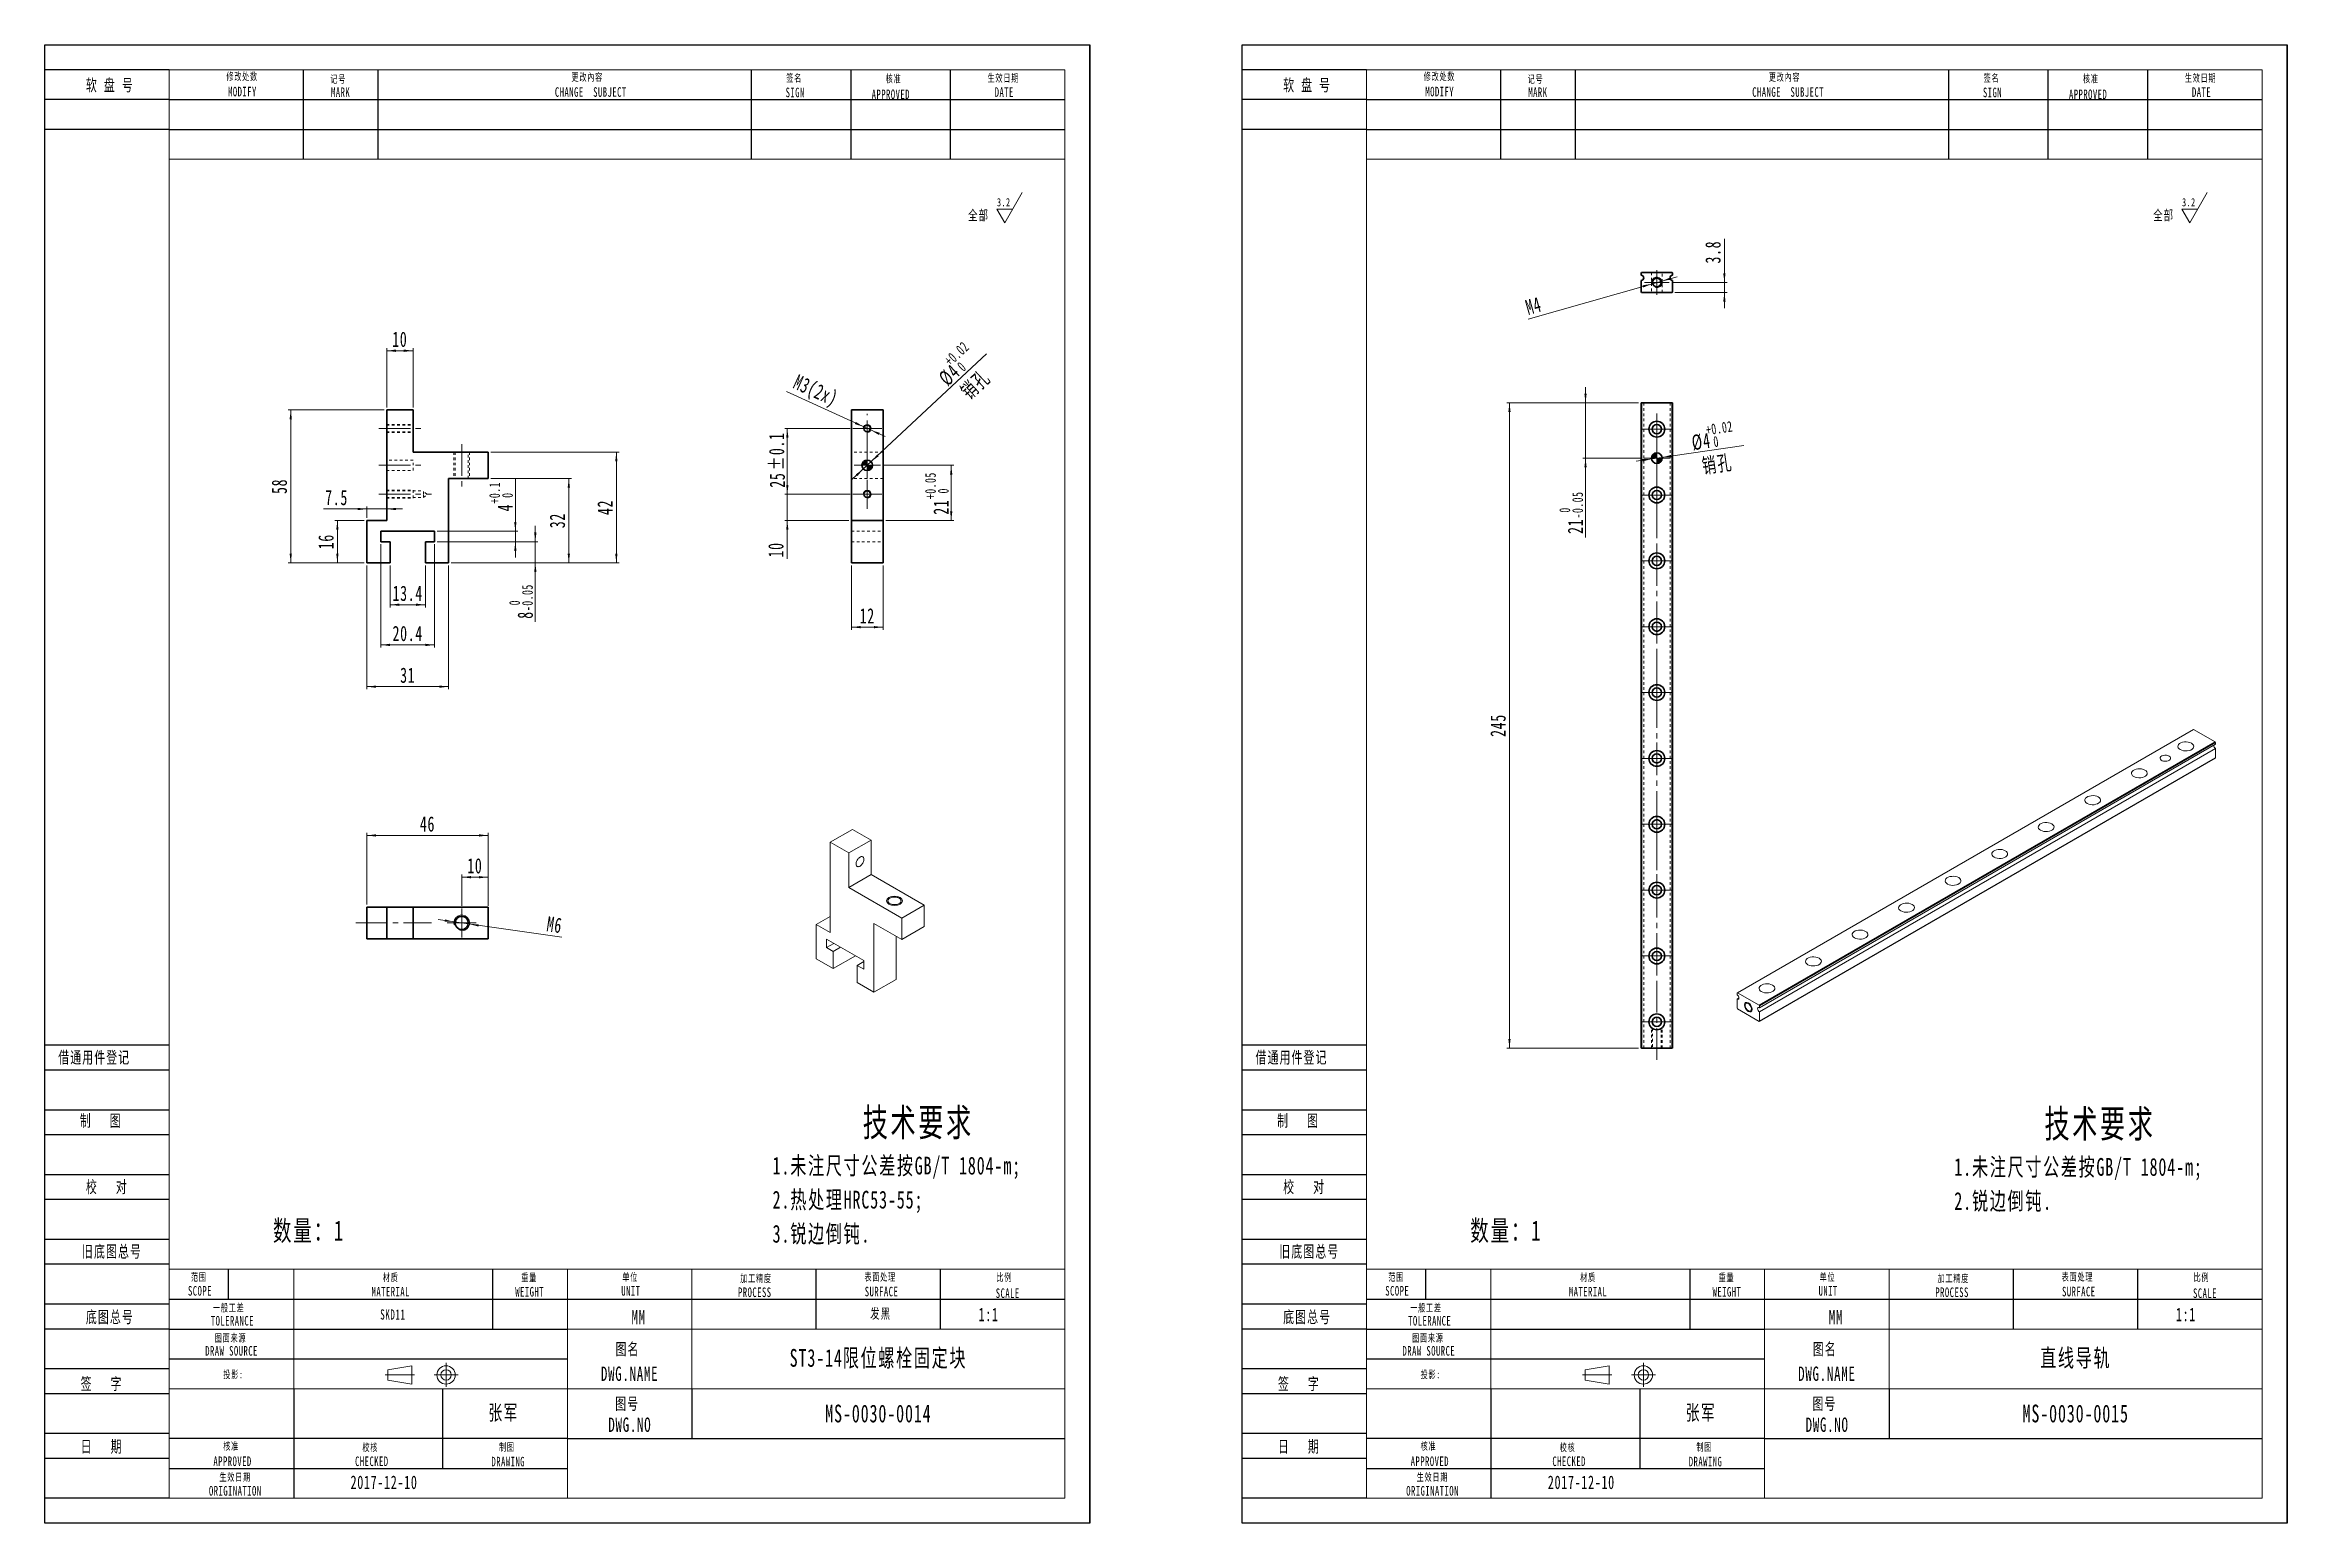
# Model space of a CAD drawing. Header units: millimetres. Extents: x 0 to 8592, y 0 to 561.
# Drawn here: x 5447 to 6299, y 0 to 561 of the extents above; entities that cross this region are included whole.
import ezdxf

# ---------------------------------------------------------------- set-up
doc = ezdxf.new("R2010")
doc.units = ezdxf.units.MM
for name, pattern in [('AD_LTYPE3 0 mm', [16, 11, -1, 1, -1, 1, -1]), ('AD_LTYPE6 0 mm', [12, 1, -1, 1, -1, 1, -1, 1, -1, 1, -1, 1, -1]), ('点画线', [18, 12, -2, 2, -2]), ('虚线', [2, 1, -1])]:
    doc.linetypes.add(name, pattern=pattern)
doc.layers.get('0').update_dxf_attribs({"lineweight": 35})
for name, color, linetype, lineweight in [('ACAD0', 7, 'Continuous', 0), ('ACADA-定位3-标高', 171, 'Continuous', 0), ('ACADA-构件3-柱砼', 9, 'Continuous', 0), ('ACADA-构件8-屋面', 7, 'Continuous', 0), ('EB0', 7, 'Continuous', 35), ('中心线层', 1, '点画线', 18), ('尺寸线层', 3, 'Continuous', 18), ('细实线层', 7, 'Continuous', 18), ('虚线层', 6, '虚线', 18)]:
    doc.layers.add(name, color=color, linetype=linetype, lineweight=lineweight)
doc.styles.add('标准', font='', dxfattribs={"width": 0.667})
doc.styles.get('标准').set_extended_font_data('宋体')
doc.dimstyles.new('标准', dxfattribs={"dimtxt": 5.779688, "dimasz": 3.5, "dimexe": 1, "dimexo": 1, "dimgap": 1.209086, "dimtad": 1, "dimdec": 1, "dimdsep": 46, "dimtxsty": '标准', "dimblk": '_CAXARROW', "dimcen": 0, "dimdle": 6, "dimazin": 2, "dimtfac": 0.707107, "dimtdec": 3, "dimtmove": 0, "dimatfit": 3, "dimfxl": 1, "dimfrac": 2, "dimtolj": 1, "dimlwd": 18, "dimarcsym": 0})

msp = doc.modelspace()

# ---------------------------------------------------------------- texts
at = {"layer": 'ACADA-定位3-标高', "linetype": 'Continuous', "lineweight": 18, "line_spacing_factor": 1.15057, "style": '标准'}
for s, insert, char_height, width, attachment_point in [('\\T1.1;数量：1', (5534, 106.33), 7.715, 38.9526, 7), ('\\T1.1;数量：1', (5988.69, 106.33), 7.715, 38.9526, 7), ('\\T1.1;ST3-14限位螺栓固定块', (5763.92, 62.36), 6.743, 141.736, 5), ('\\T1.1;直线导轨', (6218.61, 62.36), 6.743, 141.736, 5), ('\\T1.1;MS-0030-0014', (5763.92, 41.58), 6.743, 141.736, 5), ('\\T1.1;MS-0030-0015', (6218.61, 41.58), 6.743, 141.736, 5), ('\\T1.1;2017-12-10', (5563.46, 12.89), 5.0988, 39.173, 7), ('\\T1.1;2017-12-10', (6018.15, 12.89), 5.0988, 39.173, 7)]:
    msp.add_mtext(s, dxfattribs=dict(at, insert=insert, char_height=char_height, width=width, attachment_point=attachment_point))
at = {"layer": 'ACADA-定位3-标高', "linetype": 'AD_LTYPE3 0 mm', "lineweight": 0, "char_height": 5.097, "width": 10.8681, "attachment_point": 7, "line_spacing_factor": 1.15057, "style": '标准'}
for insert in [(5801.96, 76.59), (6256.65, 76.59)]:
    msp.add_mtext('\\T1.1;1:1', dxfattribs=dict(at, insert=insert))
at = {"layer": 'ACADA-构件8-屋面', "linetype": 'Continuous', "lineweight": 18, "line_spacing_factor": 1.15057, "style": '标准'}
for s, insert, char_height, width, attachment_point in [('\\T1.1;软 盘 号', (5462.96, 548.28), 4.5511, 24.9916, 1), ('\\T1.1;修改处数', (5522.3, 549.11), 2.913, 20.7275, 5), ('\\T1.1;MODIFY', (5522.4, 543.49), 3.6408, 16.591, 5), ('\\T1.1;记号', (5558.78, 548.12), 2.913, 14.5107, 5), ('\\T1.1;MARK', (5559.69, 543.27), 3.641, 12.4425, 5), ('\\T1.1;CHANGE  SUBJECT', (5654.7, 543.34), 3.6408, 35.2594, 5), ('\\T1.1;更改內容', (5653.35, 548.86), 2.913, 39.3958, 5), ('\\T1.1;SIGN', (5732.33, 543.18), 3.641, 12.4425, 5), ('\\T1.1;签名', (5731.94, 548.52), 2.913, 14.5107, 5), ('\\T1.1;核准', (5769.67, 548.27), 2.913, 18.6593, 5), ('\\T1.1;生效日期', (5811.35, 548.52), 2.913, 16.5789, 5), ('\\T1.1;DATE', (5811.72, 543.34), 3.641, 12.4425, 5), ('\\T1.1;软 盘 号', (5917.65, 548.28), 4.5511, 24.9916, 1), ('\\T1.1;修改处数', (5976.99, 549.11), 2.913, 20.7275, 5), ('\\T1.1;MODIFY', (5977.1, 543.49), 3.6408, 16.591, 5), ('\\T1.1;记号', (6013.47, 548.12), 2.913, 14.5107, 5), ('\\T1.1;MARK', (6014.38, 543.27), 3.641, 12.4425, 5), ('\\T1.1;CHANGE  SUBJECT', (6109.4, 543.34), 3.6408, 35.2594, 5), ('\\T1.1;更改內容', (6108.04, 548.86), 2.913, 39.3958, 5), ('\\T1.1;SIGN', (6187.02, 543.18), 3.641, 12.4425, 5), ('\\T1.1;签名', (6186.64, 548.52), 2.913, 14.5107, 5), ('\\T1.1;核准', (6224.37, 548.27), 2.913, 18.6593, 5), ('\\T1.1;生效日期', (6266.04, 548.52), 2.913, 16.5789, 5), ('\\T1.1;DATE', (6266.41, 543.34), 3.641, 12.4425, 5), ('\\T1.1;APPROVED', (5768.64, 542.47), 3.6408, 16.591, 5), ('\\T1.1;APPROVED', (6223.33, 542.47), 3.6408, 16.591, 5), ('\\T1.1;借通用件登记', (5452.47, 179.11), 4.5511, 42.9407, 1), ('\\T1.1;借通用件登记', (5907.16, 179.11), 4.5511, 42.9407, 1), ('\\T1.1;制   图', (5460.67, 155.13), 4.5511, 24.9916, 1), ('\\T1.1;制   图', (5915.36, 155.13), 4.5511, 24.9916, 1), ('\\T1.1;校   对', (5462.96, 129.94), 4.5511, 24.9916, 1), ('\\T1.1;校   对', (5917.65, 129.94), 4.5511, 24.9916, 1), ('\\T1.1;旧底图总号', (5461.49, 105.42), 4.5511, 71.2879, 1), ('\\T1.1;旧底图总号', (5916.19, 105.42), 4.5511, 71.2879, 1), ('\\T1.1;范围', (5505.88, 93.27), 2.913, 9.1903, 5), ('\\T1.1;材质', (5578.72, 93.14), 2.913, 15.0019, 5), ('\\T1.1;重量', (5631.3, 93.16), 2.913, 16.9391, 5), ('\\T1.1;单位', (5669.68, 93.24), 2.913, 13.0647, 5), ('\\T1.1;加工精度', (5717.45, 92.76), 2.913, 18.3844, 5), ('\\T1.1;表面处理', (5764.59, 93.31), 2.913, 18.3844, 5), ('\\T1.1;比例', (5811.69, 93.18), 2.913, 16.6913, 5), ('\\T1.1;范围', (5960.57, 93.27), 2.913, 9.1903, 5), ('\\T1.1;材质', (6033.41, 93.14), 2.913, 15.0019, 5), ('\\T1.1;重量', (6085.99, 93.16), 2.913, 16.9391, 5), ('\\T1.1;单位', (6124.38, 93.24), 2.913, 13.0647, 5), ('\\T1.1;加工精度', (6172.14, 92.76), 2.913, 18.3844, 5), ('\\T1.1;表面处理', (6219.28, 93.31), 2.913, 18.3844, 5), ('\\T1.1;比例', (6266.38, 93.18), 2.913, 16.6913, 5), ('\\T1.1;SCOPE', (5506.27, 88.18), 3.6408, 10.4963, 5), ('\\T1.1;MATERIAL', (5578.73, 87.9), 3.6408, 15.3921, 5), ('\\T1.1;WEIGHT', (5631.48, 87.82), 3.6408, 15.2903, 5), ('\\T1.1;UNIT', (5669.91, 88.16), 3.641, 11.0089, 5), ('\\T1.1;PROCESS', (5716.97, 87.63), 3.6408, 14.676, 5), ('\\T1.1;SURFACE', (5765.1, 87.89), 3.6408, 14.5742, 5), ('\\T1.1;SCALE', (5813.03, 87.27), 3.6408, 15.1339, 5), ('\\T1.1;SCOPE', (5960.96, 88.18), 3.6408, 10.4963, 5), ('\\T1.1;MATERIAL', (6033.42, 87.9), 3.6408, 15.3921, 5), ('\\T1.1;WEIGHT', (6086.17, 87.82), 3.6408, 15.2903, 5), ('\\T1.1;UNIT', (6124.6, 88.16), 3.641, 11.0089, 5), ('\\T1.1;PROCESS', (6171.66, 87.63), 3.6408, 14.676, 5), ('\\T1.1;SURFACE', (6219.79, 87.89), 3.6408, 14.5742, 5), ('\\T1.1;SCALE', (6267.72, 87.27), 3.6408, 15.1339, 5), ('\\T1.1;底图总号', (5462.96, 80.56), 4.551, 24.9916, 1), ('\\T1.1;TOLERANCE', (5518.58, 76.81), 3.6408, 18.4486, 5), ('\\T1.1;一般工差', (5517.2, 81.59), 2.913, 20.3216, 5), ('\\T1.1;   MM', (5668.79, 78.18), 5.4613, 22.3434, 5), ('\\T1.1;底图总号', (5917.65, 80.56), 4.551, 24.9916, 1), ('\\T1.1;TOLERANCE', (5973.28, 76.81), 3.6408, 18.4486, 5), ('\\T1.1;一般工差', (5971.89, 81.59), 2.913, 20.3216, 5), ('\\T1.1;   MM', (6123.48, 78.18), 5.4613, 22.3434, 5), ('\\T1.1;图面来源', (5517.89, 70.15), 2.913, 24.196, 5), ('\\T1.1;图名', (5668.66, 65.83), 4.551, 13.7855, 5), ('\\T1.1;图面来源', (5972.58, 70.15), 2.913, 24.196, 5), ('\\T1.1;图名', (6123.35, 65.83), 4.551, 13.7855, 5), ('\\T1.1;签   字', (5460.98, 55.19), 4.5511, 24.9916, 1), ('\\T1.1;投影:', (5518.95, 56.28), 2.913, 108.913, 5), ('\\T1.1;签   字', (5915.67, 55.19), 4.5511, 24.9916, 1), ('\\T1.1;投影:', (5973.64, 56.28), 2.913, 108.913, 5), ('\\T1.1;张军', (5621.59, 41.66), 5.772, 75.5925, 5), ('\\T1.1;图号', (5668.53, 45.12), 4.551, 22.5029, 5), ('\\T1.1;张军', (6076.28, 41.66), 5.772, 75.5925, 5), ('\\T1.1;图号', (6123.22, 45.12), 4.551, 22.5029, 5), ('\\T1.1;日   期', (5460.98, 31.38), 4.5511, 24.9916, 1), ('\\T1.1;核准', (5518.11, 29.07), 2.913, 16.9391, 5), ('\\T1.1;校核', (5570.96, 28.58), 2.913, 15.0019, 5), ('\\T1.1;制图', (5622.83, 28.7), 2.913, 18.8763, 5), ('\\T1.1;日   期', (5915.67, 31.38), 4.5511, 24.9916, 1), ('\\T1.1;核准', (5972.8, 29.07), 2.913, 16.9391, 5), ('\\T1.1;校核', (6025.65, 28.58), 2.913, 15.0019, 5), ('\\T1.1;制图', (6077.52, 28.7), 2.913, 18.8763, 5), ('\\T1.1;APPROVED', (5518.65, 23.46), 3.6408, 17.0202, 5), ('\\T1.1;生效日期', (5519.64, 17.29), 2.913, 24.196, 5), ('\\T1.1;CHECKED', (5571.54, 23.46), 3.6408, 14.676, 5), ('\\T1.1;DRAWING', (5623.34, 23.34), 3.6408, 14.1672, 5), ('\\T1.1;APPROVED', (5973.34, 23.46), 3.6408, 17.0202, 5), ('\\T1.1;生效日期', (5974.33, 17.29), 2.913, 24.196, 5), ('\\T1.1;CHECKED', (6026.24, 23.46), 3.6408, 14.676, 5), ('\\T1.1;DRAWING', (6078.04, 23.34), 3.6408, 14.1672, 5), ('\\T1.1;ORIGINATION', (5519.68, 12.24), 3.6408, 20.5743, 5), ('\\T1.1;ORIGINATION', (5974.37, 12.24), 3.6408, 20.5743, 5)]:
    msp.add_mtext(s, dxfattribs=dict(at, insert=insert, char_height=char_height, width=width, attachment_point=attachment_point))
at = {"layer": '尺寸线层', "linetype": 'Continuous', "lineweight": 18, "line_spacing_factor": 1.15057, "style": '标准'}
for s, insert, char_height, width, attachment_point in [('\\T1.1;技术要求', (5757.96, 157.42), 10.537, 72.7231, 1), ('\\T1.1;技术要求', (6206.73, 156.92), 10.537, 72.7231, 1), ('\\T1.1;1.未注尺寸公差按GB/T 1804-m;\\P2.热处理HRC53-55;\\P3.锐边倒钝.', (5723.73, 139.13), 6.743, 128.952, 1), ('\\T1.1;1.未注尺寸公差按GB/T 1804-m;\\P2.锐边倒钝.', (6172.5, 138.63), 6.743, 128.952, 1), ('\\T1.1;SKD11', (5579.52, 79.19), 3.8481, 40.532, 5), ('\\T1.1;发黑', (5764.77, 79.36), 3.853, 47.2453, 5), ('\\T1.1;DRAW SOURCE', (5518.26, 65.39), 3.6408, 47.2128, 5), ('\\T1.1;DRAW SOURCE', (5972.95, 65.39), 3.6408, 47.2128, 5), ('\\T1.1;DWG.NAME', (5669.43, 56.69), 5.4613, 47.2453, 5), ('\\T1.1;DWG.NAME', (6124.12, 56.69), 5.4613, 47.2453, 5), ('\\T1.1;DWG.NO', (5669.53, 37.33), 5.4613, 47.4484, 5), ('\\T1.1;DWG.NO', (6124.22, 37.33), 5.4613, 47.4484, 5)]:
    msp.add_mtext(s, dxfattribs=dict(at, insert=insert, char_height=char_height, width=width, attachment_point=attachment_point))

# ---------------------------------------------------------------- blocks, each defined once
blk = doc.blocks.new('*X169')
at = {"layer": 'EB0', "linetype": 'Continuous', "lineweight": 18}
for points in [[(5540.76, 422.64), (5540.32, 419.14), (5541.19, 419.14)], [(5540.76, 364.64), (5540.32, 368.14), (5541.19, 368.14)]]:
    blk.add_hatch(color=0, dxfattribs=at).paths.add_polyline_path(points, flags=0)
at = {"layer": 'EB0', "color": 0, "linetype": 'Continuous', "lineweight": 18}
for p, q in [((5576.19, 422.64), (5539.76, 422.64)), ((5540.76, 364.64), (5540.76, 422.64)), ((5568.69, 364.64), (5539.76, 364.64))]:
    blk.add_line(p, q, dxfattribs=at)
at = {"layer": 'EB0', "color": 0, "linetype": 'Continuous', "lineweight": 18, "insert": (5536.45, 393.64), "char_height": 5.78, "width": 8.1534, "attachment_point": 5, "rotation": 90, "line_spacing_factor": 1.15057, "style": '标准'}
blk.add_mtext('\\T1.1;58', dxfattribs=at)
blk = doc.blocks.new('_CAXARROW')
blk.add_hatch(color=0).paths.add_polyline_path([(0, 0), (-1, 0.125), (-1, -0.125)], flags=0)
blk = doc.blocks.new('*X170')
at = {"layer": 'EB0', "linetype": 'Continuous', "lineweight": 18}
for points in [[(5558.47, 380.64), (5558.03, 377.14), (5558.91, 377.14)], [(5558.47, 364.64), (5558.03, 368.14), (5558.91, 368.14)]]:
    blk.add_hatch(color=0, dxfattribs=at).paths.add_polyline_path(points, flags=0)
at = {"layer": 'EB0', "color": 0, "linetype": 'Continuous', "lineweight": 18}
for p, q in [((5568.69, 380.64), (5557.47, 380.64)), ((5558.47, 364.64), (5558.47, 380.64)), ((5568.69, 364.64), (5557.47, 364.64))]:
    blk.add_line(p, q, dxfattribs=at)
at = {"layer": 'EB0', "color": 0, "linetype": 'Continuous', "lineweight": 18, "insert": (5554.16, 372.64), "char_height": 5.78, "width": 8.1856, "attachment_point": 5, "rotation": 90, "line_spacing_factor": 1.15057, "style": '标准'}
blk.add_mtext('\\T1.1;16', dxfattribs=at)
blk = doc.blocks.new('*X171')
at = {"layer": 'EB0', "linetype": 'Continuous', "lineweight": 18}
for points in [[(5574.99, 333.45), (5578.49, 333.89), (5578.49, 333.01)], [(5595.39, 333.45), (5591.89, 333.89), (5591.89, 333.01)]]:
    blk.add_hatch(color=0, dxfattribs=at).paths.add_polyline_path(points, flags=0)
at = {"layer": 'EB0', "color": 0, "linetype": 'Continuous', "lineweight": 18}
for p, q in [((5574.99, 371.64), (5574.99, 332.45)), ((5595.39, 371.64), (5595.39, 332.45)), ((5574.99, 333.45), (5595.39, 333.45))]:
    blk.add_line(p, q, dxfattribs=at)
at = {"layer": 'EB0', "color": 0, "linetype": 'Continuous', "lineweight": 18, "insert": (5585.19, 337.76), "char_height": 5.78, "width": 17.3927, "attachment_point": 5, "line_spacing_factor": 1.15057, "style": '标准'}
blk.add_mtext('\\T1.1;20.4', dxfattribs=at)
blk = doc.blocks.new('*X172')
at = {"layer": 'EB0', "linetype": 'Continuous', "lineweight": 18}
for points in [[(5578.49, 348.69), (5581.99, 349.13), (5581.99, 348.26)], [(5591.89, 348.69), (5588.39, 349.13), (5588.39, 348.26)]]:
    blk.add_hatch(color=0, dxfattribs=at).paths.add_polyline_path(points, flags=0)
at = {"layer": 'EB0', "color": 0, "linetype": 'Continuous', "lineweight": 18}
for p, q in [((5578.49, 363.64), (5578.49, 347.69)), ((5591.89, 363.64), (5591.89, 347.69)), ((5578.49, 348.69), (5591.89, 348.69))]:
    blk.add_line(p, q, dxfattribs=at)
at = {"layer": 'EB0', "color": 0, "linetype": 'Continuous', "lineweight": 18, "insert": (5585.19, 353), "char_height": 5.78, "width": 17.3927, "attachment_point": 5, "line_spacing_factor": 1.15057, "style": '标准'}
blk.add_mtext('\\T1.1;13.4', dxfattribs=at)
blk = doc.blocks.new('*X174')
at = {"color": 0, "attachment_point": 1, "rotation": 90, "line_spacing_factor": 1.15057, "style": '标准'}
for s, insert, char_height, width in [('\\T1.1;{\\H0.707107x;+0.1}', (5616.13, 387.14), 5.7797, 16.6706), ('\\T1.1;4', (5619.31, 384.15), 5.78, 23.472), ('\\T1.1;{\\H0.707107x;0}', (5621.01, 389.29), 5.7797, 16.6706)]:
    blk.add_mtext(s, dxfattribs=dict(at, insert=insert, char_height=char_height, width=width))
blk = doc.blocks.new('*X173')
at = {"layer": 'EB0', "linetype": 'Continuous', "lineweight": 18}
for points in [[(5626.06, 376.64), (5625.62, 380.14), (5626.49, 380.14)], [(5626.06, 372.64), (5625.62, 369.14), (5626.49, 369.14)]]:
    blk.add_hatch(color=0, dxfattribs=at).paths.add_polyline_path(points, flags=0)
at = {"layer": 'EB0', "color": 0, "linetype": 'Continuous', "lineweight": 18}
for p, q in [((5626.06, 366.64), (5626.06, 396.71)), ((5596.39, 376.64), (5627.06, 376.64)), ((5596.39, 372.64), (5627.06, 372.64))]:
    blk.add_line(p, q, dxfattribs=at)
blk.add_blockref('*X174', (0, 0), dxfattribs=at)
blk = doc.blocks.new('*X175')
at = {"layer": 'EB0', "linetype": 'Continuous', "lineweight": 18}
for points in [[(5577.19, 445.14), (5580.69, 445.58), (5580.69, 444.7)], [(5587.19, 445.14), (5583.69, 445.58), (5583.69, 444.7)]]:
    blk.add_hatch(color=0, dxfattribs=at).paths.add_polyline_path(points, flags=0)
at = {"layer": 'EB0', "color": 0, "linetype": 'Continuous', "lineweight": 18}
for p, q in [((5577.19, 423.64), (5577.19, 446.14)), ((5577.19, 445.14), (5587.19, 445.14)), ((5587.19, 423.64), (5587.19, 446.14))]:
    blk.add_line(p, q, dxfattribs=at)
at = {"layer": 'EB0', "color": 0, "linetype": 'Continuous', "lineweight": 18, "insert": (5582.19, 449.45), "char_height": 5.78, "width": 8.2177, "attachment_point": 5, "line_spacing_factor": 1.15057, "style": '标准'}
blk.add_mtext('\\T1.1;10', dxfattribs=at)
blk = doc.blocks.new('*X176')
at = {"layer": 'EB0', "linetype": 'Continuous', "lineweight": 18}
for points in [[(5646.36, 396.64), (5645.92, 393.14), (5646.8, 393.14)], [(5646.36, 364.64), (5645.92, 368.14), (5646.8, 368.14)]]:
    blk.add_hatch(color=0, dxfattribs=at).paths.add_polyline_path(points, flags=0)
at = {"layer": 'EB0', "color": 0, "linetype": 'Continuous', "lineweight": 18}
for p, q in [((5616.69, 396.64), (5647.36, 396.64)), ((5646.36, 364.64), (5646.36, 396.64)), ((5601.69, 364.64), (5647.36, 364.64))]:
    blk.add_line(p, q, dxfattribs=at)
at = {"layer": 'EB0', "color": 0, "linetype": 'Continuous', "lineweight": 18, "insert": (5642.05, 380.64), "char_height": 5.78, "width": 8.1213, "attachment_point": 5, "rotation": 90, "line_spacing_factor": 1.15057, "style": '标准'}
blk.add_mtext('\\T1.1;32', dxfattribs=at)
blk = doc.blocks.new('*X178')
at = {"color": 0, "attachment_point": 1, "rotation": 43.00848, "line_spacing_factor": 1.15057, "style": '标准'}
for s, insert, char_height, width in [('\\T1.1;{\\H0.707107x;+0.02}', (5788.5, 442.08), 5.7797, 20.9352), ('\\T1.1;%%C4', (5786.27, 435.64), 5.78, 33.8105), ('\\T1.1;{\\H0.707107x;0}', (5793.4, 439.98), 5.7797, 20.9352)]:
    blk.add_mtext(s, dxfattribs=dict(at, insert=insert, char_height=char_height, width=width))
blk = doc.blocks.new('*X177')
at = {"layer": 'EB0', "linetype": 'Continuous', "lineweight": 18}
for points in [[(5758.24, 400.28), (5755.98, 397.57), (5755.38, 398.21)], [(5761.17, 403.01), (5764.02, 405.07), (5763.43, 405.71)]]:
    blk.add_hatch(color=0, dxfattribs=at).paths.add_polyline_path(points, flags=0)
at = {"layer": 'EB0', "color": 0, "linetype": 'Continuous', "lineweight": 18}
blk.add_line((5805.03, 443.92), (5753.85, 396.19), dxfattribs=at)
blk.add_blockref('*X178', (0, 0), dxfattribs=at)
at = {"layer": 'EB0', "color": 0, "linetype": 'Continuous', "lineweight": 18, "insert": (5800.95, 432.17), "char_height": 5.78, "width": 26.974, "attachment_point": 5, "rotation": 43.00848, "line_spacing_factor": 1.15057, "style": '标准'}
blk.add_mtext('\\T1.1;销孔', dxfattribs=at)
blk = doc.blocks.new('*X180')
at = {"color": 0, "attachment_point": 1, "rotation": 90, "line_spacing_factor": 1.15057, "style": '标准'}
for s, insert, char_height, width in [('\\T1.1;{\\H0.707107x;+0.05}', (5781.65, 388.8), 5.7797, 20.9352), ('\\T1.1;{\\H0.707107x;0}', (5786.53, 390.95), 5.7797, 20.9352), ('\\T1.1;21', (5784.84, 382.88), 5.78, 33.5963)]:
    blk.add_mtext(s, dxfattribs=dict(at, insert=insert, char_height=char_height, width=width))
blk = doc.blocks.new('*X179')
at = {"layer": 'EB0', "linetype": 'Continuous', "lineweight": 18}
for points in [[(5791.58, 401.64), (5792.02, 398.14), (5791.14, 398.14)], [(5791.58, 380.64), (5792.02, 384.14), (5791.14, 384.14)]]:
    blk.add_hatch(color=0, dxfattribs=at).paths.add_polyline_path(points, flags=0)
at = {"layer": 'EB0', "color": 0, "linetype": 'Continuous', "lineweight": 18}
for p, q in [((5765.7, 401.64), (5792.58, 401.64)), ((5791.58, 401.64), (5791.58, 380.64)), ((5766.7, 380.64), (5792.58, 380.64))]:
    blk.add_line(p, q, dxfattribs=at)
blk.add_blockref('*X180', (0, 0), dxfattribs=at)
blk = doc.blocks.new('*X182')
at = {"color": 0, "attachment_point": 1, "rotation": 90, "line_spacing_factor": 1.15057, "style": '标准'}
for s, insert, char_height, width in [('\\T1.1;%%P0.1', (5722.36, 399.74), 5.7797, 29.0585), ('\\T1.1;25', (5722.65, 393.13), 5.78, 40.606)]:
    blk.add_mtext(s, dxfattribs=dict(at, insert=insert, char_height=char_height, width=width))
blk = doc.blocks.new('*X181')
at = {"layer": 'EB0', "linetype": 'Continuous', "lineweight": 18}
for points in [[(5729.34, 415.64), (5728.9, 412.14), (5729.77, 412.14)], [(5729.34, 390.64), (5728.9, 394.14), (5729.77, 394.14)]]:
    blk.add_hatch(color=0, dxfattribs=at).paths.add_polyline_path(points, flags=0)
at = {"layer": 'EB0', "color": 0, "linetype": 'Continuous', "lineweight": 18}
for p, q in [((5753.2, 415.64), (5728.34, 415.64)), ((5729.34, 390.64), (5729.34, 415.64)), ((5753.2, 390.64), (5728.34, 390.64))]:
    blk.add_line(p, q, dxfattribs=at)
blk.add_blockref('*X182', (0, 0), dxfattribs=at)
blk = doc.blocks.new('*X183')
at = {"layer": 'EB0', "linetype": 'Continuous', "lineweight": 18}
for points in [[(5729.34, 390.64), (5728.9, 394.14), (5729.77, 394.14)], [(5729.34, 380.64), (5728.9, 377.14), (5729.77, 377.14)]]:
    blk.add_hatch(color=0, dxfattribs=at).paths.add_polyline_path(points, flags=0)
at = {"layer": 'EB0', "color": 0, "linetype": 'Continuous', "lineweight": 18}
for p, q in [((5729.34, 366.19), (5729.34, 396.64)), ((5753.2, 390.64), (5728.34, 390.64)), ((5752.7, 380.64), (5728.34, 380.64))]:
    blk.add_line(p, q, dxfattribs=at)
at = {"layer": 'EB0', "color": 0, "linetype": 'Continuous', "lineweight": 18, "insert": (5725.03, 369.53), "char_height": 5.78, "width": 8.2177, "attachment_point": 5, "rotation": 90, "line_spacing_factor": 1.15057, "style": '标准'}
blk.add_mtext('\\T1.1;10', dxfattribs=at)
blk = doc.blocks.new('*X184')
at = {"layer": 'EB0', "linetype": 'Continuous', "lineweight": 18}
for points in [[(5753.7, 340.18), (5757.2, 340.62), (5757.2, 339.75)], [(5765.7, 340.18), (5762.2, 340.62), (5762.2, 339.75)]]:
    blk.add_hatch(color=0, dxfattribs=at).paths.add_polyline_path(points, flags=0)
at = {"layer": 'EB0', "color": 0, "linetype": 'Continuous', "lineweight": 18}
for p, q in [((5753.7, 363.64), (5753.7, 339.18)), ((5765.7, 363.64), (5765.7, 339.18)), ((5753.7, 340.18), (5765.7, 340.18))]:
    blk.add_line(p, q, dxfattribs=at)
at = {"layer": 'EB0', "color": 0, "linetype": 'Continuous', "lineweight": 18, "insert": (5759.7, 344.49), "char_height": 5.78, "width": 8.1213, "attachment_point": 5, "line_spacing_factor": 1.15057, "style": '标准'}
blk.add_mtext('\\T1.1;12', dxfattribs=at)
blk = doc.blocks.new('*X185')
at = {"layer": 'EB0', "linetype": 'Continuous', "lineweight": 18}
for points in [[(5664.42, 406.64), (5663.98, 403.14), (5664.85, 403.14)], [(5664.42, 364.64), (5663.98, 368.14), (5664.85, 368.14)]]:
    blk.add_hatch(color=0, dxfattribs=at).paths.add_polyline_path(points, flags=0)
at = {"layer": 'EB0', "color": 0, "linetype": 'Continuous', "lineweight": 18}
for p, q in [((5616.69, 406.64), (5665.42, 406.64)), ((5664.42, 364.64), (5664.42, 406.64)), ((5601.69, 364.64), (5665.42, 364.64))]:
    blk.add_line(p, q, dxfattribs=at)
at = {"layer": 'EB0', "color": 0, "linetype": 'Continuous', "lineweight": 18, "insert": (5660.11, 385.64), "char_height": 5.78, "width": 8.1213, "attachment_point": 5, "rotation": 90, "line_spacing_factor": 1.15057, "style": '标准'}
blk.add_mtext('\\T1.1;42', dxfattribs=at)
blk = doc.blocks.new('*X187')
at = {"color": 0, "attachment_point": 1, "rotation": 90, "line_spacing_factor": 1.15057, "style": '标准'}
for s, insert, char_height, width in [('\\T1.1;{\\H0.707107x;0}', (5623.71, 348.48), 5.7797, 20.9352), ('\\T1.1;{\\H0.707107x;-0.05}', (5628.59, 346.28), 5.7797, 20.9352), ('\\T1.1;8', (5626.9, 343.38), 5.78, 27.651)]:
    blk.add_mtext(s, dxfattribs=dict(at, insert=insert, char_height=char_height, width=width))
blk = doc.blocks.new('*X186')
at = {"layer": 'EB0', "linetype": 'Continuous', "lineweight": 18}
for points in [[(5633.64, 372.64), (5633.2, 376.14), (5634.08, 376.14)], [(5633.64, 364.64), (5633.2, 361.14), (5634.08, 361.14)]]:
    blk.add_hatch(color=0, dxfattribs=at).paths.add_polyline_path(points, flags=0)
at = {"layer": 'EB0', "color": 0, "linetype": 'Continuous', "lineweight": 18}
for p, q in [((5633.64, 342.21), (5633.64, 378.64)), ((5596.39, 372.64), (5634.64, 372.64)), ((5601.69, 364.64), (5634.64, 364.64))]:
    blk.add_line(p, q, dxfattribs=at)
blk.add_blockref('*X187', (0, 0), dxfattribs=at)
blk = doc.blocks.new('*X188')
at = {"layer": 'EB0', "linetype": 'Continuous', "lineweight": 18}
for points in [[(5569.69, 317.6), (5573.19, 318.03), (5573.19, 317.16)], [(5600.69, 317.6), (5597.19, 318.03), (5597.19, 317.16)]]:
    blk.add_hatch(color=0, dxfattribs=at).paths.add_polyline_path(points, flags=0)
at = {"layer": 'EB0', "color": 0, "linetype": 'Continuous', "lineweight": 18}
for p, q in [((5569.69, 363.64), (5569.69, 316.6)), ((5600.69, 363.64), (5600.69, 316.6)), ((5569.69, 317.6), (5600.69, 317.6))]:
    blk.add_line(p, q, dxfattribs=at)
at = {"layer": 'EB0', "color": 0, "linetype": 'Continuous', "lineweight": 18, "insert": (5585.19, 321.91), "char_height": 5.78, "width": 7.8001, "attachment_point": 5, "line_spacing_factor": 1.15057, "style": '标准'}
blk.add_mtext('\\T1.1;31', dxfattribs=at)
blk = doc.blocks.new('*X189')
at = {"layer": 'EB0', "linetype": 'Continuous', "lineweight": 18}
for points in [[(5605.69, 245.25), (5609.19, 245.69), (5609.19, 244.82)], [(5615.69, 245.25), (5612.19, 245.69), (5612.19, 244.82)]]:
    blk.add_hatch(color=0, dxfattribs=at).paths.add_polyline_path(points, flags=0)
at = {"layer": 'EB0', "color": 0, "linetype": 'Continuous', "lineweight": 18}
for p, q in [((5605.69, 234.38), (5605.69, 246.25)), ((5605.69, 245.25), (5615.69, 245.25)), ((5615.69, 234.38), (5615.69, 246.25))]:
    blk.add_line(p, q, dxfattribs=at)
at = {"layer": 'EB0', "color": 0, "linetype": 'Continuous', "lineweight": 18, "insert": (5610.69, 249.56), "char_height": 5.78, "width": 8.2177, "attachment_point": 5, "line_spacing_factor": 1.15057, "style": '标准'}
blk.add_mtext('\\T1.1;10', dxfattribs=at)
blk = doc.blocks.new('*X190')
at = {"layer": 'EB0', "linetype": 'Continuous', "lineweight": 18}
for points in [[(5569.69, 261.11), (5573.19, 261.55), (5573.19, 260.67)], [(5615.69, 261.11), (5612.19, 261.55), (5612.19, 260.67)]]:
    blk.add_hatch(color=0, dxfattribs=at).paths.add_polyline_path(points, flags=0)
at = {"layer": 'EB0', "color": 0, "linetype": 'Continuous', "lineweight": 18}
for p, q in [((5569.69, 234.88), (5569.69, 262.11)), ((5569.69, 261.11), (5615.69, 261.11)), ((5615.69, 234.88), (5615.69, 262.11))]:
    blk.add_line(p, q, dxfattribs=at)
at = {"layer": 'EB0', "color": 0, "linetype": 'Continuous', "lineweight": 18, "insert": (5592.69, 265.42), "char_height": 5.78, "width": 8.1856, "attachment_point": 5, "line_spacing_factor": 1.15057, "style": '标准'}
blk.add_mtext('\\T1.1;46', dxfattribs=at)
blk = doc.blocks.new('*X191')
at = {"layer": 'EB0', "linetype": 'Continuous', "lineweight": 18}
for points in [[(5569.69, 385.05), (5566.19, 385.49), (5566.19, 384.61)], [(5577.19, 385.05), (5580.69, 385.49), (5580.69, 384.61)]]:
    blk.add_hatch(color=0, dxfattribs=at).paths.add_polyline_path(points, flags=0)
at = {"layer": 'EB0', "color": 0, "linetype": 'Continuous', "lineweight": 18}
for p, q in [((5553.16, 385.05), (5583.19, 385.05)), ((5569.69, 381.64), (5569.69, 386.05)), ((5577.19, 381.64), (5577.19, 386.05))]:
    blk.add_line(p, q, dxfattribs=at)
at = {"layer": 'EB0', "color": 0, "linetype": 'Continuous', "lineweight": 18, "insert": (5558.18, 389.36), "char_height": 5.78, "width": 12.6446, "attachment_point": 5, "line_spacing_factor": 1.15057, "style": '标准'}
blk.add_mtext('\\T1.1;7.5', dxfattribs=at)
blk = doc.blocks.new('*X192')
at = {"layer": 'EB0', "linetype": 'Continuous', "lineweight": 18}
for points in [[(5602.72, 228.3), (5599.19, 228.37), (5599.32, 229.23)], [(5608.66, 227.45), (5612.06, 226.52), (5612.19, 227.39)]]:
    blk.add_hatch(color=0, dxfattribs=at).paths.add_polyline_path(points, flags=0)
at = {"layer": 'EB0', "color": 0, "linetype": 'Continuous', "lineweight": 18}
blk.add_line((5643.65, 222.44), (5596.78, 229.15), dxfattribs=at)
at = {"layer": 'EB0', "color": 0, "linetype": 'Continuous', "lineweight": 18, "insert": (5640.95, 227.18), "char_height": 5.78, "width": 9.4073, "attachment_point": 5, "rotation": 351.84428, "line_spacing_factor": 1.15057, "style": '标准'}
blk.add_mtext('\\T1.1;M6', dxfattribs=at)
blk = doc.blocks.new('*X347')
at = {"layer": '尺寸线层', "linetype": 'Continuous', "lineweight": 18}
for p, q in [((6.49, -1.41), (13.14, 10.09)), ((3.48, 3.82), (9.51, 3.82)), ((6.49, -1.41), (3.48, 3.82))]:
    blk.add_line(p, q, dxfattribs=at)
at = {"layer": '尺寸线层', "linetype": 'Continuous', "lineweight": 18, "line_spacing_factor": 1.15057, "style": '标准'}
for s, insert, char_height, width, attachment_point in [('\\T1.1;全部', (-3.47, 1.27), 3.853, 17.1639, 5), ('\\T1.1;3.2', (8.68, 6.41), 3.116, 6.8178, 6)]:
    blk.add_mtext(s, dxfattribs=dict(at, insert=insert, char_height=char_height, width=width, attachment_point=attachment_point))
blk = doc.blocks.new('*X358')
at = {"layer": '尺寸线层', "linetype": 'Continuous', "lineweight": 18}
for points in [[(5758.34, 416.26), (5755.34, 418.11), (5754.97, 417.32)], [(5761.07, 415.02), (5764.43, 413.97), (5764.07, 413.17)]]:
    blk.add_hatch(color=0, dxfattribs=at).paths.add_polyline_path(points, flags=0)
at = {"layer": '尺寸线层', "color": 0, "linetype": 'Continuous', "lineweight": 18}
blk.add_line((5728.98, 429.66), (5766.53, 412.53), dxfattribs=at)
at = {"layer": '尺寸线层', "color": 0, "linetype": 'Continuous', "lineweight": 18, "insert": (5739.89, 429.42), "char_height": 5.7797, "width": 29.9054, "attachment_point": 5, "rotation": 335.484, "line_spacing_factor": 1.15057, "style": '标准'}
blk.add_mtext('\\T1.1;M3(2x)', dxfattribs=at)
blk = doc.blocks.new('*X194')
at = {"color": 0, "attachment_point": 1, "rotation": 8.33549, "line_spacing_factor": 1.15057, "style": '标准'}
for s, insert, char_height, width in [('\\T1.1;{\\H0.707107x;+0.02}', (6077.93, 417.08), 5.7797, 20.9352), ('\\T1.1;%%C4', (6072.43, 413.05), 5.78, 33.8105), ('\\T1.1;{\\H0.707107x;0}', (6080.76, 412.56), 5.7797, 20.9352)]:
    blk.add_mtext(s, dxfattribs=dict(at, insert=insert, char_height=char_height, width=width))
blk = doc.blocks.new('*X193')
at = {"layer": 'EB0', "linetype": 'Continuous', "lineweight": 18}
for points in [[(6057.59, 404.06), (6054.19, 403.12), (6054.06, 403.99)], [(6061.54, 404.64), (6065.07, 404.72), (6064.94, 405.58)]]:
    blk.add_hatch(color=0, dxfattribs=at).paths.add_polyline_path(points, flags=0)
at = {"layer": 'EB0', "color": 0, "linetype": 'Continuous', "lineweight": 18}
blk.add_line((6092.57, 409.19), (6051.65, 403.19), dxfattribs=at)
blk.add_blockref('*X194', (0, 0), dxfattribs=at)
at = {"layer": 'EB0', "color": 0, "linetype": 'Continuous', "lineweight": 18, "insert": (6082.53, 401.85), "char_height": 5.78, "width": 18.1503, "attachment_point": 5, "rotation": 8.33549, "line_spacing_factor": 1.15057, "style": '标准'}
blk.add_mtext('\\T1.1;销孔', dxfattribs=at)
blk = doc.blocks.new('*X195')
at = {"layer": 'EB0', "linetype": 'Continuous', "lineweight": 18}
for points in [[(6003.6, 425.35), (6004.03, 421.85), (6003.16, 421.85)], [(6003.6, 180.35), (6004.03, 183.85), (6003.16, 183.85)]]:
    blk.add_hatch(color=0, dxfattribs=at).paths.add_polyline_path(points, flags=0)
at = {"layer": 'EB0', "color": 0, "linetype": 'Continuous', "lineweight": 18}
for p, q in [((6052.56, 425.35), (6002.6, 425.35)), ((6003.6, 425.35), (6003.6, 180.35)), ((6052.56, 180.35), (6002.6, 180.35))]:
    blk.add_line(p, q, dxfattribs=at)
at = {"layer": 'EB0', "color": 0, "linetype": 'Continuous', "lineweight": 18, "insert": (5999.29, 302.85), "char_height": 5.78, "width": 12.6446, "attachment_point": 5, "rotation": 90, "line_spacing_factor": 1.15057, "style": '标准'}
blk.add_mtext('\\T1.1;245', dxfattribs=at)
blk = doc.blocks.new('*X197')
at = {"color": 0, "attachment_point": 1, "rotation": 90, "line_spacing_factor": 1.15057, "style": '标准'}
for s, insert, char_height, width in [('\\T1.1;{\\H0.707107x;0}', (6022.55, 383.66), 5.7797, 20.9352), ('\\T1.1;{\\H0.707107x;-0.05}', (6027.42, 381.47), 5.7797, 20.9352), ('\\T1.1;21', (6025.73, 375.59), 5.78, 33.5963)]:
    blk.add_mtext(s, dxfattribs=dict(at, insert=insert, char_height=char_height, width=width))
blk = doc.blocks.new('*X196')
at = {"layer": 'EB0', "linetype": 'Continuous', "lineweight": 18}
for points in [[(6032.47, 425.35), (6032.04, 428.85), (6032.91, 428.85)], [(6032.47, 404.35), (6032.04, 400.85), (6032.91, 400.85)]]:
    blk.add_hatch(color=0, dxfattribs=at).paths.add_polyline_path(points, flags=0)
at = {"layer": 'EB0', "color": 0, "linetype": 'Continuous', "lineweight": 18}
for p, q in [((6032.47, 374.22), (6032.47, 431.35)), ((6052.56, 425.35), (6031.47, 425.35)), ((6053.56, 404.35), (6031.47, 404.35))]:
    blk.add_line(p, q, dxfattribs=at)
blk.add_blockref('*X197', (0, 0), dxfattribs=at)
blk = doc.blocks.new('*X198')
at = {"layer": 'EB0', "linetype": 'Continuous', "lineweight": 18}
for points in [[(6057.64, 470.51), (6054.15, 469.98), (6054.39, 469.13)], [(6061.49, 471.61), (6064.73, 472.98), (6064.97, 472.14)]]:
    blk.add_hatch(color=0, dxfattribs=at).paths.add_polyline_path(points, flags=0)
at = {"layer": 'EB0', "color": 0, "linetype": 'Continuous', "lineweight": 18}
blk.add_line((6010.7, 457.16), (6067.26, 473.25), dxfattribs=at)
at = {"layer": 'EB0', "color": 0, "linetype": 'Continuous', "lineweight": 18, "insert": (6012.73, 462.22), "char_height": 5.78, "width": 10.7703, "attachment_point": 5, "rotation": 15.87314, "line_spacing_factor": 1.15057, "style": '标准'}
blk.add_mtext('\\T1.1;M4', dxfattribs=at)
blk = doc.blocks.new('*X199')
at = {"layer": 'EB0', "linetype": 'Continuous', "lineweight": 18}
for points in [[(6085.22, 471.06), (6084.78, 474.56), (6085.65, 474.56)], [(6085.22, 467.31), (6084.78, 463.81), (6085.65, 463.81)]]:
    blk.add_hatch(color=0, dxfattribs=at).paths.add_polyline_path(points, flags=0)
at = {"layer": 'EB0', "color": 0, "linetype": 'Continuous', "lineweight": 18}
for p, q in [((6085.22, 461.31), (6085.22, 487.58)), ((6065.21, 471.06), (6086.22, 471.06)), ((6066.36, 467.31), (6086.22, 467.31))]:
    blk.add_line(p, q, dxfattribs=at)
at = {"layer": 'EB0', "color": 0, "linetype": 'Continuous', "lineweight": 18, "insert": (6080.91, 482.57), "char_height": 5.78, "width": 12.6767, "attachment_point": 5, "rotation": 90, "line_spacing_factor": 1.15057, "style": '标准'}
blk.add_mtext('\\T1.1;3.8', dxfattribs=at)
blk = doc.blocks.new('*X348')
at = {"layer": '尺寸线层', "linetype": 'Continuous', "lineweight": 18}
for p, q in [((6.49, -1.41), (13.14, 10.09)), ((3.48, 3.82), (9.51, 3.82)), ((6.49, -1.41), (3.48, 3.82))]:
    blk.add_line(p, q, dxfattribs=at)
at = {"layer": '尺寸线层', "linetype": 'Continuous', "lineweight": 18, "line_spacing_factor": 1.15057, "style": '标准'}
for s, insert, char_height, width, attachment_point in [('\\T1.1;全部', (-3.47, 1.27), 3.853, 17.1639, 5), ('\\T1.1;3.2', (8.68, 6.41), 3.116, 6.8178, 6)]:
    blk.add_mtext(s, dxfattribs=dict(at, insert=insert, char_height=char_height, width=width, attachment_point=attachment_point))

# ---------------------------------------------------------------- dimensions: what is measured, and where the dimension line sits
at = {"layer": '尺寸线层'}
for base, p1, p2, override, picture, middle in [((6085.2150411, 471.05950433), (6065.36415611, 467.30950433), (6064.21415611, 471.05950433), {"dimsah": 1, "dimtfill": 1, "dimtzin": 8}, '*X199', (6085.2150411, 482.57156933)), ((5729.34, 415.64), (5754.2, 390.64), (5754.2, 415.64), {"dimsah": 1, "dimtol": 1, "dimtp": 0.1, "dimtm": -0.1, "dimtfac": 1, "dimtfill": 1, "dimtzin": 8}, '*X181', (5729.34, 403.14)), ((6032.47, 425.35), (6054.56, 404.35), (6053.56, 425.35), {"dimsah": 1, "dimtol": 1, "dimtp": 0, "dimtm": 0.05, "dimtfill": 1, "dimtzin": 8}, '*X196', (6032.47, 383.85)), ((5540.76, 422.64), (5569.69, 364.64), (5577.19, 422.64), {"dimsah": 1, "dimtfill": 1, "dimtzin": 8}, '*X169', (5540.76, 393.64)), ((6003.6, 180.35), (6053.56, 425.35), (6053.56, 180.35), {"dimsah": 1, "dimtfill": 1, "dimtzin": 8}, '*X195', (6003.6, 302.85)), ((5791.58, 380.64), (5764.7, 401.64), (5765.7, 380.64), {"dimsah": 1, "dimtol": 1, "dimtp": 0.05, "dimtm": 0, "dimtfill": 1, "dimtzin": 8}, '*X179', (5791.58, 391.14)), ((5626.06, 376.64), (5595.39, 372.64), (5595.39, 376.64), {"dimsah": 1, "dimtol": 1, "dimtp": 0.1, "dimtm": 0, "dimtfill": 1, "dimtzin": 8}, '*X173', (5626.06, 389.93)), ((5664.42, 406.64), (5600.69, 364.64), (5615.69, 406.64), {"dimsah": 1, "dimtfill": 1, "dimtzin": 8}, '*X185', (5664.42, 385.64)), ((5646.36, 396.64), (5600.69, 364.64), (5615.69, 396.64), {"dimsah": 1, "dimtfill": 1, "dimtzin": 8}, '*X176', (5646.36, 380.64)), ((5729.34, 390.64), (5753.7, 380.64), (5754.2, 390.64), {"dimsah": 1, "dimtfill": 1, "dimtzin": 8}, '*X183', (5729.34, 369.53)), ((5558.47, 380.64), (5569.69, 364.64), (5569.69, 380.64), {"dimsah": 1, "dimtfill": 1, "dimtzin": 8}, '*X170', (5558.47, 372.64)), ((5633.64, 372.64), (5600.69, 364.64), (5595.39, 372.64), {"dimsah": 1, "dimtol": 1, "dimtp": 0, "dimtm": 0.05, "dimtfill": 1, "dimtzin": 8}, '*X186', (5633.64, 350.18))]:
    dim = msp.add_linear_dim(base=base, p1=p1, p2=p2, angle=90, dimstyle='标准', override=override, dxfattribs=at)
    dim.commit()
    dim.dimension.update_dxf_attribs({"geometry": picture, "text_midpoint": middle})
for p1, p2, text, picture, middle in [((6061.49, 471.61), (6057.64, 470.51), 'M4', '*X198', (6013.91, 458.08)), ((5761.07, 415.02), (5758.34, 416.26), 'M3(2x)', '*X358', (5738.1, 425.5)), ((5602.72, 228.3), (5608.66, 227.45), 'M6', '*X192', (5640.34, 222.91))]:
    dim = msp.add_diameter_dim_2p(p1=p1, p2=p2, text=text, dimstyle='标准', override={"dimpost": '%%C<>', "dimsah": 1, "dimtmove": 2, "dimtfill": 1}, dxfattribs=at)
    dim.commit()
    dim.dimension.update_dxf_attribs({"geometry": picture, "text_midpoint": middle, "dimtype": 163})
for base, p1, p2, picture, middle in [((5587.19, 445.14), (5577.19, 422.64), (5587.19, 422.64), '*X175', (5582.19, 445.14)), ((5577.19, 385.05), (5569.69, 380.64), (5577.19, 380.64), '*X191', (5558.18, 385.05)), ((5595.39, 333.45), (5574.99, 372.64), (5595.39, 372.64), '*X171', (5585.19, 333.45)), ((5600.69, 317.6), (5569.69, 364.64), (5600.69, 364.64), '*X188', (5585.19, 317.6)), ((5591.89, 348.69), (5578.49, 364.64), (5591.89, 364.64), '*X172', (5585.19, 348.69)), ((5765.7, 340.18), (5753.7, 364.64), (5765.7, 364.64), '*X184', (5759.7, 340.18)), ((5615.69, 261.11), (5569.69, 233.88), (5615.69, 233.88), '*X190', (5592.69, 261.11)), ((5615.69, 245.25), (5605.69, 233.38), (5615.69, 233.38), '*X189', (5610.69, 245.25))]:
    dim = msp.add_linear_dim(base=base, p1=p1, p2=p2, dimstyle='标准', override={"dimsah": 1, "dimtfill": 1, "dimtzin": 8}, dxfattribs=at)
    dim.commit()
    dim.dimension.update_dxf_attribs({"geometry": picture, "text_midpoint": middle})
for p1, p2, picture, middle in [((5758.24, 400.28), (5761.17, 403.01), '*X177', (5796.98, 436.42)), ((6057.59, 404.06), (6061.54, 404.64), '*X193', (6081.68, 407.59))]:
    dim = msp.add_diameter_dim_2p(p1=p1, p2=p2, dimstyle='标准', override={"dimpost": '%%C<>\\X销孔', "dimsah": 1, "dimtol": 1, "dimtp": 0.02, "dimtm": 0, "dimtmove": 2, "dimtfill": 1, "dimtzin": 8}, dxfattribs=at)
    dim.commit()
    dim.dimension.update_dxf_attribs({"geometry": picture, "text_midpoint": middle, "dimtype": 163})

# ---------------------------------------------------------------- hatches: boundary and pattern name
at = {"layer": 'EB0', "linetype": 'Continuous', "lineweight": 18}
h = msp.add_hatch(color=256, dxfattribs=at)
edge = h.paths.add_edge_path(flags=0)
edge.add_line((5759.7, 399.64), (5759.7, 401.64))
edge.add_line((5759.7, 401.64), (5761.7, 401.64))
edge.add_arc((5759.7, 401.64), 2, -90, 0, ccw=False)
edge = h.paths.add_edge_path(flags=0)
edge.add_arc((5759.7, 401.64), 2, 90, 180, ccw=False)
edge.add_line((5759.7, 403.64), (5759.7, 401.64))
edge.add_line((5759.7, 401.64), (5757.7, 401.64))
h = msp.add_hatch(color=256, dxfattribs=at)
edge = h.paths.add_edge_path(flags=0)
edge.add_line((6059.56, 402.35), (6059.56, 404.35))
edge.add_line((6059.56, 404.35), (6061.56, 404.35))
edge.add_arc((6059.56, 404.35), 2, -90, 0, ccw=False)
edge = h.paths.add_edge_path(flags=0)
edge.add_arc((6059.56, 404.35), 2, 90, 180, ccw=False)
edge.add_line((6059.56, 406.35), (6059.56, 404.35))
edge.add_line((6059.56, 404.35), (6057.56, 404.35))

# ---------------------------------------------------------------- linework, layer by layer
at = {"layer": 'ACAD0', "linetype": 'Continuous', "lineweight": 0}
for p, q in [((5494.62, 9.45), (5494.62, 551.83)), ((5494.62, 551.83), (5834.79, 551.83)), ((5834.79, 551.83), (5834.79, 9.45)), ((5949.31, 9.45), (5949.31, 551.83)), ((5949.31, 551.83), (6289.48, 551.83)), ((6289.48, 551.83), (6289.48, 9.45)), ((5494.62, 517.81), (5834.79, 517.81)), ((5949.31, 517.81), (6289.48, 517.81)), ((5494.62, 96.38), (5834.79, 96.38)), ((5541.87, 51.02), (5541.87, 96.38)), ((5645.81, 9.45), (5645.81, 96.38)), ((5693.05, 51.02), (5693.05, 96.38)), ((5949.31, 96.38), (6289.48, 96.38)), ((5996.56, 51.02), (5996.56, 96.38)), ((6100.5, 9.45), (6100.5, 96.38)), ((6147.74, 51.02), (6147.74, 96.38)), ((5645.81, 73.7), (5834.79, 73.7)), ((6100.5, 73.7), (6289.48, 73.7)), ((5494.62, 51.02), (5834.79, 51.02)), ((5949.31, 51.02), (6289.48, 51.02)), ((5494.62, 9.45), (5834.79, 9.45)), ((5949.31, 9.45), (6289.48, 9.45))]:
    msp.add_line(p, q, dxfattribs=at)
at = {"layer": 'ACAD0', "color": 7, "linetype": 'AD_LTYPE6 0 mm', "lineweight": 0}
for p, q in [((5587.19, 418.14), (5587.19, 417.74)), ((5587.19, 225.38), (5587.19, 230.38)), ((5587.19, 225.38), (5587.19, 230.38))]:
    msp.add_line(p, q, dxfattribs=at)
at = {"layer": 'ACAD0', "color": 7, "linetype": 'Continuous', "lineweight": 15}
for p, q in [((6090.18, 201.35), (6263.42, 301.36)), ((6271.63, 296.62), (6263.42, 301.36)), ((6098.39, 196.61), (6271.63, 296.62)), ((6098.39, 190.49), (6271.63, 290.5)), ((6098.53, 196.37), (6271.77, 296.38)), ((6098.53, 195.71), (6271.77, 295.72)), ((6098.53, 194.08), (6271.77, 294.09)), ((6098.53, 190.57), (6271.77, 290.58)), ((6271.77, 296.38), (6271.63, 296.62)), ((6271.63, 290.5), (6271.77, 290.58)), ((6271.77, 295.72), (6271.77, 296.38)), ((6271.77, 290.58), (6271.77, 294.09)), ((5745.64, 258.52), (5754.12, 263.42)), ((5745.64, 258.52), (5745.64, 224.22)), ((5752.71, 254.44), (5745.64, 258.52)), ((5752.71, 254.44), (5761.19, 259.34)), ((5761.19, 259.34), (5754.12, 263.42)), ((5761.19, 246.27), (5761.19, 259.34)), ((5752.71, 241.37), (5752.71, 254.44)), ((5752.71, 241.37), (5761.19, 246.27)), ((5772.86, 229.74), (5752.71, 241.37)), ((5781.35, 234.64), (5761.19, 246.27)), ((5740.33, 227.29), (5745.64, 230.35)), ((5772.86, 229.74), (5781.35, 234.64)), ((5781.35, 226.47), (5781.35, 234.64)), ((5740.33, 227.29), (5740.33, 214.22)), ((5745.64, 224.22), (5740.33, 227.29)), ((5744.22, 221.77), (5758.37, 213.61)), ((5744.22, 218.51), (5744.22, 221.77)), ((5762.26, 227.7), (5772.86, 221.57)), ((5762.26, 201.57), (5762.26, 227.7)), ((5770.74, 206.47), (5770.74, 222.8)), ((5772.86, 221.57), (5772.86, 229.74)), ((5772.86, 221.57), (5781.35, 226.47)), ((5740.33, 214.22), (5746.7, 210.55)), ((5747.05, 220.14), (5744.22, 218.51)), ((5746.7, 217.08), (5744.22, 218.51)), ((5749.53, 218.71), (5746.7, 217.08)), ((5746.7, 210.55), (5746.7, 217.08)), ((5755.18, 215.45), (5746.7, 210.55)), ((5755.18, 215.45), (5755.18, 215.45)), ((5758.37, 213.2), (5755.89, 211.77)), ((5758.37, 210.34), (5758.37, 213.61)), ((5758.37, 210.34), (5755.89, 211.77)), ((5755.89, 205.24), (5755.89, 211.77)), ((5755.89, 205.24), (5762.26, 201.57)), ((5762.26, 201.57), (5770.74, 206.47)), ((6090.18, 201.35), (6090.04, 201.26)), ((6090.04, 201.26), (6090.04, 200.61)), ((6090.04, 198.98), (6090.75, 199.39)), ((6090.04, 198.98), (6090.04, 195.47)), ((6098.39, 196.61), (6090.18, 201.35)), ((6098.53, 196.37), (6098.39, 196.61)), ((6098.53, 195.71), (6098.53, 196.37)), ((6090.04, 195.47), (6090.18, 195.22)), ((6090.18, 195.22), (6098.39, 190.49)), ((6098.39, 190.49), (6098.53, 190.57)), ((6098.53, 190.57), (6098.53, 194.08)), ((6053.76, 180.35), (6053.56, 180.35)), ((6065.56, 180.35), (6065.36, 180.35))]:
    msp.add_line(p, q, dxfattribs=at)
for points in [[(6254.09, 291.23), (6254.45, 290.95), (6254.64, 290.63), (6254.66, 290.29), (6254.51, 289.95), (6254.19, 289.66), (6253.74, 289.44), (6253.19, 289.3), (6252.6, 289.26), (6252.02, 289.33), (6251.49, 289.49), (6251.07, 289.73), (6250.79, 290.03), (6250.68, 290.37), (6250.74, 290.71), (6250.98, 291.03), (6251.37, 291.29), (6251.88, 291.47), (6252.45, 291.56), (6253.05, 291.55), (6253.61, 291.44), (6254.09, 291.23)], [(6258.33, 293.68), (6258.9, 293.42), (6259.56, 293.25), (6260.27, 293.18), (6261, 293.2), (6261.69, 293.33), (6262.31, 293.54), (6262.82, 293.84), (6263.19, 294.19), (6263.41, 294.59), (6263.45, 295.01), (6263.32, 295.42), (6263.02, 295.8), (6262.58, 296.13), (6262.01, 296.39), (6261.35, 296.56), (6260.64, 296.63), (6259.91, 296.61), (6259.22, 296.49), (6258.6, 296.27), (6258.09, 295.97), (6257.72, 295.62), (6257.5, 295.22), (6257.46, 294.8), (6257.59, 294.39), (6257.89, 294.01), (6258.33, 293.68)], [(6240.66, 283.48), (6241.23, 283.22), (6241.88, 283.05), (6242.6, 282.97), (6243.32, 283), (6244.01, 283.12), (6244.63, 283.34), (6245.14, 283.63), (6245.51, 283.99), (6245.73, 284.39), (6245.77, 284.81), (6245.64, 285.22), (6245.34, 285.6), (6244.9, 285.93), (6244.33, 286.18), (6243.67, 286.35), (6242.96, 286.43), (6242.24, 286.4), (6241.55, 286.28), (6240.93, 286.06), (6240.42, 285.77), (6240.04, 285.41), (6239.83, 285.01), (6239.78, 284.6), (6239.91, 284.19), (6240.21, 283.8), (6240.66, 283.48)], [(6222.98, 273.27), (6223.55, 273.01), (6224.21, 272.84), (6224.92, 272.77), (6225.64, 272.79), (6226.33, 272.92), (6226.95, 273.13), (6227.46, 273.43), (6227.84, 273.78), (6228.05, 274.18), (6228.09, 274.6), (6227.96, 275.01), (6227.67, 275.39), (6227.22, 275.72), (6226.65, 275.98), (6225.99, 276.15), (6225.28, 276.22), (6224.56, 276.2), (6223.87, 276.07), (6223.25, 275.86), (6222.74, 275.56), (6222.36, 275.21), (6222.15, 274.81), (6222.11, 274.39), (6222.24, 273.98), (6222.53, 273.6), (6222.98, 273.27)], [(6205.3, 263.07), (6205.87, 262.81), (6206.53, 262.64), (6207.24, 262.56), (6207.96, 262.59), (6208.65, 262.71), (6209.27, 262.93), (6209.78, 263.22), (6210.16, 263.58), (6210.37, 263.98), (6210.42, 264.4), (6210.29, 264.81), (6209.99, 265.19), (6209.54, 265.52), (6208.97, 265.77), (6208.31, 265.94), (6207.6, 266.02), (6206.88, 265.99), (6206.19, 265.87), (6205.57, 265.65), (6205.06, 265.36), (6204.69, 265), (6204.47, 264.6), (6204.43, 264.19), (6204.56, 263.78), (6204.85, 263.39), (6205.3, 263.07)], [(6187.62, 252.86), (6188.19, 252.6), (6188.85, 252.43), (6189.56, 252.36), (6190.29, 252.38), (6190.98, 252.51), (6191.59, 252.72), (6192.11, 253.02), (6192.48, 253.37), (6192.7, 253.77), (6192.74, 254.19), (6192.61, 254.6), (6192.31, 254.98), (6191.87, 255.31), (6191.3, 255.57), (6190.64, 255.74), (6189.93, 255.81), (6189.2, 255.79), (6188.51, 255.66), (6187.89, 255.45), (6187.38, 255.15), (6187.01, 254.8), (6186.79, 254.4), (6186.75, 253.98), (6186.88, 253.57), (6187.18, 253.19), (6187.62, 252.86)], [(5756.95, 249.46), (5756.72, 249.34), (5756.49, 249.27), (5756.28, 249.25), (5756.08, 249.28), (5755.9, 249.35), (5755.75, 249.47), (5755.63, 249.63), (5755.54, 249.82), (5755.49, 250.06), (5755.47, 250.31), (5755.49, 250.59), (5755.54, 250.88), (5755.63, 251.18), (5755.75, 251.48), (5755.9, 251.78), (5756.08, 252.05), (5756.28, 252.31), (5756.49, 252.54), (5756.72, 252.73), (5756.95, 252.88), (5757.18, 253), (5757.41, 253.07), (5757.63, 253.09), (5757.82, 253.06), (5758, 252.99), (5758.15, 252.87), (5758.28, 252.71), (5758.36, 252.52), (5758.42, 252.29), (5758.44, 252.03), (5758.42, 251.75), (5758.36, 251.46), (5758.28, 251.16), (5758.15, 250.86), (5758, 250.56), (5757.82, 250.29), (5757.63, 250.03), (5757.41, 249.8), (5757.18, 249.61), (5756.95, 249.46)], [(6169.95, 242.66), (6170.51, 242.4), (6171.17, 242.23), (6171.89, 242.15), (6172.61, 242.18), (6173.3, 242.3), (6173.92, 242.52), (6174.43, 242.81), (6174.8, 243.17), (6175.02, 243.57), (6175.06, 243.98), (6174.93, 244.4), (6174.63, 244.78), (6174.19, 245.1), (6173.62, 245.36), (6172.96, 245.53), (6172.25, 245.61), (6171.53, 245.58), (6170.84, 245.46), (6170.22, 245.24), (6169.71, 244.95), (6169.33, 244.59), (6169.12, 244.19), (6169.07, 243.78), (6169.2, 243.36), (6169.5, 242.98), (6169.95, 242.66)], [(5768.27, 235.25), (5768.54, 235.11), (5768.85, 235), (5769.18, 234.91), (5769.53, 234.86), (5769.9, 234.83), (5770.26, 234.83), (5770.62, 234.87), (5770.97, 234.93), (5771.3, 235.02), (5771.6, 235.14), (5771.86, 235.29), (5772.09, 235.45), (5772.28, 235.63), (5772.41, 235.83), (5772.5, 236.03), (5772.53, 236.24), (5772.51, 236.45), (5772.44, 236.66), (5772.32, 236.86), (5772.14, 237.04), (5771.93, 237.21), (5771.67, 237.36), (5771.37, 237.49), (5771.05, 237.59), (5770.71, 237.66), (5770.35, 237.7), (5769.99, 237.71), (5769.62, 237.69), (5769.27, 237.64), (5768.93, 237.56), (5768.62, 237.46), (5768.33, 237.33), (5768.08, 237.17), (5767.88, 237), (5767.72, 236.81), (5767.6, 236.61), (5767.54, 236.4), (5767.54, 236.19), (5767.58, 235.98), (5767.68, 235.78), (5767.83, 235.59), (5768.03, 235.41), (5768.27, 235.25)], [(6152.27, 232.45), (6152.84, 232.19), (6153.5, 232.02), (6154.21, 231.95), (6154.93, 231.97), (6155.62, 232.1), (6156.24, 232.31), (6156.75, 232.61), (6157.12, 232.96), (6157.34, 233.36), (6157.38, 233.78), (6157.25, 234.19), (6156.96, 234.57), (6156.51, 234.9), (6155.94, 235.16), (6155.28, 235.33), (6154.57, 235.4), (6153.85, 235.38), (6153.16, 235.25), (6152.54, 235.04), (6152.03, 234.74), (6151.65, 234.39), (6151.44, 233.99), (6151.39, 233.57), (6151.52, 233.16), (6151.82, 232.78), (6152.27, 232.45)], [(6134.59, 222.25), (6135.16, 221.99), (6135.82, 221.82), (6136.53, 221.74), (6137.25, 221.77), (6137.94, 221.89), (6138.56, 222.11), (6139.07, 222.4), (6139.45, 222.76), (6139.66, 223.16), (6139.71, 223.57), (6139.58, 223.99), (6139.28, 224.37), (6138.83, 224.69), (6138.26, 224.95), (6137.6, 225.12), (6136.89, 225.2), (6136.17, 225.17), (6135.48, 225.05), (6134.86, 224.83), (6134.35, 224.54), (6133.98, 224.18), (6133.76, 223.78), (6133.72, 223.37), (6133.85, 222.95), (6134.14, 222.57), (6134.59, 222.25)], [(6116.91, 212.04), (6117.48, 211.78), (6118.14, 211.61), (6118.85, 211.54), (6119.57, 211.56), (6120.26, 211.69), (6120.88, 211.9), (6121.4, 212.2), (6121.77, 212.55), (6121.98, 212.95), (6122.03, 213.37), (6121.9, 213.78), (6121.6, 214.16), (6121.15, 214.49), (6120.59, 214.75), (6119.93, 214.92), (6119.21, 214.99), (6118.49, 214.97), (6117.8, 214.84), (6117.18, 214.63), (6116.67, 214.33), (6116.3, 213.98), (6116.08, 213.58), (6116.04, 213.16), (6116.17, 212.75), (6116.47, 212.37), (6116.91, 212.04)], [(6099.23, 201.84), (6099.8, 201.58), (6100.46, 201.41), (6101.17, 201.33), (6101.9, 201.36), (6102.59, 201.48), (6103.21, 201.7), (6103.72, 201.99), (6104.09, 202.35), (6104.31, 202.75), (6104.35, 203.16), (6104.22, 203.58), (6103.92, 203.96), (6103.48, 204.28), (6102.91, 204.54), (6102.25, 204.71), (6101.54, 204.79), (6100.82, 204.76), (6100.12, 204.64), (6099.51, 204.42), (6098.99, 204.13), (6098.62, 203.77), (6098.41, 203.37), (6098.36, 202.96), (6098.49, 202.54), (6098.79, 202.16), (6099.23, 201.84)], [(6090.04, 200.61), (6090.31, 200.39), (6090.54, 200.08), (6090.7, 199.73), (6090.75, 199.39), (6090.7, 199.1), (6090.54, 198.93), (6090.31, 198.88), (6090.04, 198.98)], [(6095.45, 195.24), (6095.39, 195.72), (6095.21, 196.21), (6094.92, 196.68), (6094.57, 197.06), (6094.19, 197.31), (6093.82, 197.42), (6093.49, 197.36), (6093.26, 197.15), (6093.13, 196.8), (6093.13, 196.36), (6093.26, 195.87), (6093.49, 195.38), (6093.82, 194.95), (6094.19, 194.63), (6094.57, 194.44), (6094.92, 194.42), (6095.21, 194.56), (6095.39, 194.84), (6095.45, 195.24)], [(6098.53, 194.08), (6098.26, 194.3), (6098.03, 194.61), (6097.87, 194.96), (6097.82, 195.3), (6097.87, 195.59), (6098.03, 195.76), (6098.26, 195.81), (6098.53, 195.71)]]:
    msp.add_lwpolyline(points, dxfattribs=at)
at = {"layer": 'ACAD0', "color": 7, "linetype": 'Continuous', "lineweight": 0}
for points in [[(5767.91, 235.04), (5767.26, 235.61), (5767.03, 236.27), (5767.26, 236.93), (5767.91, 237.49), (5768.89, 237.87), (5770.03, 238), (5771.18, 237.87), (5772.15, 237.49), (5772.81, 236.93), (5773.03, 236.27), (5772.81, 235.61), (5772.15, 235.04), (5771.18, 234.67), (5770.03, 234.54), (5768.89, 234.67), (5767.91, 235.04)], [(6094.28, 194.28), (6093.74, 194.72), (6093.28, 195.34), (6092.98, 196.05), (6092.87, 196.73), (6092.98, 197.29), (6093.28, 197.65), (6093.74, 197.74), (6094.28, 197.55), (6094.83, 197.11), (6095.28, 196.49), (6095.59, 195.79), (6095.7, 195.1), (6095.59, 194.54), (6095.28, 194.18), (6094.83, 194.09), (6094.28, 194.28)]]:
    msp.add_lwpolyline(points, dxfattribs=at)
for centre, radius in [((6059.56, 471.06), 2), ((5605.69, 227.88), 3)]:
    msp.add_arc(centre, radius, 255, 195, dxfattribs=at)
at = {"layer": 'ACAD0', "color": 7, "linetype": 'Continuous', "lineweight": 15}
msp.add_arc((6272.55, 295.36), 1.49, 181.60056, 238.39406, dxfattribs=at)
at = {"layer": 'ACAD0', "color": 7, "linetype": 'AD_LTYPE6 0 mm', "lineweight": 0}
msp.add_open_spline([(6060.64, 469.81), (6060.59, 469.76), (6060.53, 469.72), (6060.47, 469.68)], degree=3, dxfattribs=at)
msp.add_open_spline([(6057.93, 187.84), (6057.93, 187.84), (6057.93, 187.84), (6058.1, 187.73), (6058.31, 187.62), (6058.46, 187.56), (6058.49, 187.55)], degree=3, knots=[0, 0, 0, 0, 0.1469492, 0.34901, 0.5750452, 0.6259686, 0.6259686, 0.6259686, 0.6259686], dxfattribs=at)
at = {"layer": 'ACADA-构件3-柱砼', "linetype": 'ByBlock', "lineweight": -2, "ltscale": 0.2}
for p, q in [((5447.38, 0), (5447.38, 561.27)), ((5447.38, 561.27), (5844.24, 561.27)), ((5844.24, 0), (5844.24, 561.27)), ((5844.24, 561.27), (5844.24, 0)), ((5902.07, 0), (5902.07, 561.27)), ((5902.07, 561.27), (6298.93, 561.27)), ((6298.93, 0), (6298.93, 561.27)), ((6298.93, 561.27), (6298.93, 0)), ((5494.62, 551.83), (5447.38, 551.83)), ((5545.65, 517.81), (5545.65, 551.83)), ((5573.99, 517.81), (5573.99, 551.83)), ((5715.73, 517.81), (5715.73, 551.83)), ((5753.53, 517.81), (5753.53, 551.83)), ((5791.32, 517.81), (5791.32, 551.83)), ((5949.31, 551.83), (5902.07, 551.83)), ((6000.34, 517.81), (6000.34, 551.83)), ((6028.69, 517.81), (6028.69, 551.83)), ((6170.42, 517.81), (6170.42, 551.83)), ((6208.22, 517.81), (6208.22, 551.83)), ((6246.01, 517.81), (6246.01, 551.83)), ((5494.62, 540.49), (5447.38, 540.49)), ((5494.62, 540.49), (5834.79, 540.49)), ((5949.31, 540.49), (5902.07, 540.49)), ((5949.31, 540.49), (6289.48, 540.49)), ((5494.62, 529.15), (5447.38, 529.15)), ((5494.62, 529.15), (5834.79, 529.15)), ((5949.31, 529.15), (5902.07, 529.15)), ((5949.31, 529.15), (6289.48, 529.15)), ((5494.62, 181.42), (5447.38, 181.42)), ((5949.31, 181.42), (5902.07, 181.42)), ((5494.62, 171.97), (5447.38, 171.97)), ((5949.31, 171.97), (5902.07, 171.97)), ((5494.62, 156.85), (5447.38, 156.85)), ((5949.31, 156.85), (5902.07, 156.85)), ((5494.62, 147.41), (5447.38, 147.41)), ((5949.31, 147.41), (5902.07, 147.41)), ((5494.62, 132.29), (5447.38, 132.29)), ((5949.31, 132.29), (5902.07, 132.29)), ((5494.62, 122.84), (5447.38, 122.84)), ((5949.31, 122.84), (5902.07, 122.84)), ((5494.62, 107.72), (5447.38, 107.72)), ((5949.31, 107.72), (5902.07, 107.72)), ((5494.62, 98.27), (5447.38, 98.27)), ((5517.04, 96.4), (5517.04, 85.04)), ((5617.46, 73.7), (5617.46, 96.38)), ((5740.3, 73.7), (5740.3, 96.38)), ((5787.54, 73.7), (5787.54, 96.38)), ((5949.31, 98.27), (5902.07, 98.27)), ((5971.73, 96.4), (5971.73, 85.04)), ((6072.15, 73.7), (6072.15, 96.38)), ((6194.99, 73.7), (6194.99, 96.38)), ((6242.23, 73.7), (6242.23, 96.38)), ((5494.62, 83.15), (5447.38, 83.15)), ((5494.62, 85.04), (5834.79, 85.04)), ((5949.31, 83.15), (5902.07, 83.15)), ((5949.31, 85.04), (6289.48, 85.04)), ((5494.62, 73.7), (5447.38, 73.7)), ((5494.62, 73.7), (5645.81, 73.7)), ((5949.31, 73.7), (5902.07, 73.7)), ((5949.31, 73.7), (6100.5, 73.7)), ((5494.62, 62.36), (5645.81, 62.36)), ((5949.31, 62.36), (6100.5, 62.36)), ((5494.62, 58.58), (5447.38, 58.58)), ((5949.31, 58.58), (5902.07, 58.58)), ((5494.62, 49.14), (5447.38, 49.14)), ((5541.87, 51.02), (5541.87, 9.45)), ((5598.56, 20.79), (5598.56, 51.02)), ((5693.05, 51.02), (5693.05, 32.13)), ((5949.31, 49.14), (5902.07, 49.14)), ((5996.56, 51.02), (5996.56, 9.45)), ((6053.25, 20.79), (6053.25, 51.02)), ((6147.74, 51.02), (6147.74, 32.13)), ((5494.62, 34.02), (5447.38, 34.02)), ((5645.81, 32.13), (5494.62, 32.13)), ((5645.81, 32.13), (5834.79, 32.13)), ((5949.31, 34.02), (5902.07, 34.02)), ((6100.5, 32.13), (5949.31, 32.13)), ((6100.5, 32.13), (6289.48, 32.13)), ((5494.62, 24.57), (5447.38, 24.57)), ((5494.62, 20.79), (5645.81, 20.79)), ((5949.31, 24.57), (5902.07, 24.57)), ((5949.31, 20.79), (6100.5, 20.79)), ((5494.62, 9.45), (5447.38, 9.45)), ((5949.31, 9.45), (5902.07, 9.45)), ((5844.24, 0), (5447.38, 0)), ((6298.93, 0), (5902.07, 0))]:
    msp.add_line(p, q, dxfattribs=at)
at = {"layer": 'ACADA-构件8-屋面', "linetype": 'Continuous', "lineweight": 18}
for p, q in [((5577.64, 58.24), (5586.75, 59.75)), ((5586.75, 59.75), (5586.75, 52.77)), ((5599.75, 51.71), (5599.75, 60.81)), ((6032.34, 58.24), (6041.44, 59.75)), ((6041.44, 59.75), (6041.44, 52.77)), ((6054.44, 51.71), (6054.44, 60.81)), ((5576.58, 56.26), (5587.81, 56.26)), ((5577.64, 58.24), (5577.64, 54.28)), ((5577.64, 54.28), (5586.75, 52.77)), ((5595.2, 56.26), (5604.3, 56.26)), ((6031.28, 56.26), (6042.5, 56.26)), ((6032.34, 58.24), (6032.34, 54.28)), ((6032.34, 54.28), (6041.44, 52.77)), ((6049.9, 56.26), (6058.99, 56.26))]:
    msp.add_line(p, q, dxfattribs=at)
for centre, radius in [((5599.75, 56.26), 3.49), ((6054.44, 56.26), 3.49), ((5599.75, 56.26), 1.98), ((6054.44, 56.26), 1.98)]:
    msp.add_circle(centre, radius, dxfattribs=at)
at = {"layer": 'EB0'}
for p, q in [((6053.76, 474.81), (6053.56, 474.61)), ((6053.56, 474.61), (6053.56, 473.81)), ((6053.56, 471.81), (6053.56, 467.51)), ((6065.36, 474.81), (6053.76, 474.81)), ((6065.56, 474.61), (6065.36, 474.81)), ((6065.56, 473.81), (6065.56, 474.61)), ((6065.56, 467.51), (6065.56, 471.81)), ((6053.56, 467.51), (6053.76, 467.31)), ((6053.76, 467.31), (6065.36, 467.31)), ((6065.36, 467.31), (6065.56, 467.51)), ((5577.19, 422.64), (5577.19, 380.64)), ((5587.19, 422.64), (5577.19, 422.64)), ((5587.19, 406.64), (5587.19, 422.64)), ((5753.7, 422.64), (5753.7, 380.64)), ((5765.7, 422.64), (5753.7, 422.64)), ((5765.7, 422.64), (5765.7, 380.64)), ((6053.56, 180.35), (6053.56, 425.35)), ((6053.76, 425.35), (6053.56, 425.35)), ((6065.36, 425.35), (6053.76, 425.35)), ((6053.76, 180.35), (6053.76, 425.35)), ((6065.36, 180.35), (6065.36, 425.35)), ((6065.56, 425.35), (6065.36, 425.35)), ((6065.56, 180.35), (6065.56, 425.35)), ((5615.69, 406.64), (5587.19, 406.64)), ((5615.69, 396.64), (5615.69, 406.64)), ((5600.69, 364.64), (5600.69, 396.64)), ((5600.69, 396.64), (5615.69, 396.64)), ((5569.69, 380.64), (5569.69, 364.64)), ((5577.19, 380.64), (5569.69, 380.64)), ((5574.99, 372.64), (5574.99, 376.64)), ((5574.99, 376.64), (5595.39, 376.64)), ((5595.39, 372.64), (5595.39, 376.64)), ((5753.7, 380.64), (5753.7, 364.64)), ((5765.7, 380.64), (5753.7, 380.64)), ((5765.7, 380.64), (5765.7, 364.64)), ((5578.49, 372.64), (5574.99, 372.64)), ((5578.49, 364.64), (5578.49, 372.64)), ((5591.89, 364.64), (5591.89, 372.64)), ((5595.39, 372.64), (5591.89, 372.64)), ((5569.69, 364.64), (5578.49, 364.64)), ((5591.89, 364.64), (5600.69, 364.64)), ((5765.7, 364.64), (5753.7, 364.64)), ((5569.69, 221.88), (5569.69, 233.88)), ((5577.19, 233.88), (5569.69, 233.88)), ((5577.19, 221.88), (5577.19, 233.88)), ((5587.19, 233.88), (5577.19, 233.88)), ((5587.19, 221.88), (5587.19, 233.88)), ((5615.69, 233.88), (5587.19, 233.88)), ((5615.69, 221.88), (5615.69, 233.88)), ((5577.19, 221.88), (5569.69, 221.88)), ((5587.19, 221.88), (5577.19, 221.88)), ((5615.69, 221.88), (5587.19, 221.88)), ((6065.36, 180.35), (6053.76, 180.35))]:
    msp.add_line(p, q, dxfattribs=at)
for centre, radius in [((6059.56, 471.06), 1.65), ((6059.56, 415.35), 3), ((5759.7, 415.64), 1.25), ((6059.56, 415.35), 1.75), ((5759.7, 401.64), 2), ((6059.56, 404.35), 2), ((5759.7, 390.64), 1.25), ((6059.56, 390.35), 3), ((6059.56, 390.35), 1.75), ((6059.56, 365.35), 3), ((6059.56, 365.35), 1.75), ((6059.56, 340.35), 3), ((6059.56, 340.35), 1.75), ((6059.56, 315.35), 3), ((6059.56, 315.35), 1.75), ((6059.56, 290.35), 3), ((6059.56, 290.35), 1.75), ((6059.56, 265.35), 3), ((6059.56, 265.35), 1.75), ((6059.56, 240.35), 3), ((6059.56, 240.35), 1.75), ((5605.69, 227.88), 2.5), ((6059.56, 215.35), 3), ((6059.56, 215.35), 1.75), ((6059.56, 190.35), 3), ((6059.56, 190.35), 1.75)]:
    msp.add_circle(centre, radius, dxfattribs=at)
for centre, start, end in [((6053.56, 472.81), 270, 90), ((6065.56, 472.81), 90, 270)]:
    msp.add_arc(centre, 1, start, end, dxfattribs=at)
at = {"layer": '中心线层', "linetype": '点画线', "lineweight": 18}
for p, q in [((6054.91, 471.06), (6064.21, 471.06)), ((6059.56, 466.41), (6059.56, 475.71)), ((5759.7, 406.64), (5759.7, 421.14)), ((6059.56, 409.35), (6059.56, 421.35)), ((5574.19, 415.64), (5590.19, 415.64)), ((5605.69, 409.64), (5605.69, 393.64)), ((5754.2, 415.64), (5765.2, 415.64)), ((6053.56, 415.35), (6065.56, 415.35)), ((6059.56, 399.35), (6059.56, 409.35)), ((5574.19, 401.64), (5590.19, 401.64)), ((5754.7, 401.64), (5764.7, 401.64)), ((5759.7, 396.64), (5759.7, 406.64)), ((6054.56, 404.35), (6064.56, 404.35)), ((5759.7, 385.14), (5759.7, 396.14)), ((6059.56, 175.94), (6059.56, 399.35)), ((6059.56, 384.35), (6059.56, 396.35)), ((5574.19, 390.64), (5594.19, 390.64)), ((5754.2, 390.64), (5765.2, 390.64)), ((6053.56, 390.35), (6065.56, 390.35)), ((6059.56, 359.35), (6059.56, 371.35)), ((6053.56, 365.35), (6065.56, 365.35)), ((6059.56, 334.35), (6059.56, 346.35)), ((6053.56, 340.35), (6065.56, 340.35)), ((6053.56, 315.35), (6065.56, 315.35)), ((6059.56, 309.35), (6059.56, 321.35)), ((6053.56, 290.35), (6065.56, 290.35)), ((6059.56, 284.35), (6059.56, 296.35)), ((6053.56, 265.35), (6065.56, 265.35)), ((6059.56, 259.35), (6059.56, 271.35)), ((6053.56, 240.35), (6065.56, 240.35)), ((6059.56, 234.35), (6059.56, 246.35)), ((5605.69, 222.38), (5605.69, 233.38)), ((5565.54, 227.88), (5594.19, 227.88)), ((5600.19, 227.88), (5611.19, 227.88)), ((6053.56, 215.35), (6065.56, 215.35)), ((6059.56, 209.35), (6059.56, 221.35)), ((6053.56, 190.35), (6065.56, 190.35))]:
    msp.add_line(p, q, dxfattribs=at)
at = {"layer": '细实线层'}
for centre in [(5759.7, 415.64), (5759.7, 390.64)]:
    msp.add_arc(centre, 1.5, 270, 180, dxfattribs=at)
at = {"layer": '虚线层', "color": 6, "linetype": '虚线', "lineweight": 18}
for p, q in [((6057.56, 474.81), (6057.56, 467.31)), ((6061.56, 467.31), (6061.56, 474.81)), ((6054.56, 180.35), (6054.56, 425.35)), ((6064.56, 425.35), (6064.56, 180.35)), ((5587.19, 403.64), (5577.19, 403.64)), ((5587.19, 401.64), (5587.19, 403.64)), ((5587.19, 399.64), (5587.19, 401.64)), ((5602.69, 406.64), (5602.69, 396.64)), ((5603.19, 406.64), (5603.19, 396.64)), ((5608.19, 396.64), (5608.19, 406.64)), ((5608.69, 406.64), (5608.69, 396.64)), ((5765.7, 406.64), (5753.7, 406.64)), ((5577.19, 399.64), (5587.19, 399.64)), ((5587.19, 389.14), (5587.19, 392.14)), ((5591.19, 390.64), (5591.19, 391.89)), ((5765.7, 396.64), (5753.7, 396.64)), ((5591.19, 389.39), (5591.19, 390.64)), ((5753.7, 376.64), (5765.7, 376.64)), ((5753.7, 372.64), (5765.7, 372.64)), ((6057.56, 180.35), (6057.56, 188.12)), ((6057.91, 187.84), (6057.91, 180.35)), ((6061.21, 180.35), (6061.21, 187.83)), ((6061.56, 180.35), (6061.56, 188.12))]:
    msp.add_line(p, q, dxfattribs=at)
at = {"layer": '虚线层'}
for p, q in [((5577.19, 417.14), (5587.19, 417.14)), ((5577.19, 416.89), (5587.19, 416.89)), ((5577.19, 414.39), (5587.19, 414.39)), ((5577.19, 414.14), (5587.19, 414.14)), ((5577.19, 392.14), (5587.19, 392.14)), ((5577.19, 391.89), (5591.19, 391.89)), ((5592.45, 390.64), (5591.19, 391.89)), ((5577.19, 389.39), (5591.19, 389.39)), ((5577.19, 389.14), (5587.19, 389.14)), ((5591.19, 389.39), (5592.45, 390.64))]:
    msp.add_line(p, q, dxfattribs=at)

# ---------------------------------------------------------------- block references
at = {"layer": 'ACAD0'}
for name, p in [('*X347', (5805.42, 495.09)), ('*X348', (6255.47, 495.09))]:
    msp.add_blockref(name, p, dxfattribs=at)

msp.set_redraw_order([(e.dxf.handle, doc.entitydb.next_handle()) for e in msp.query("TEXT MTEXT ATTDEF DIMENSION ARC_DIMENSION")])  # texts and dimensions are drawn at this point

doc.saveas('drawing.dxf')
